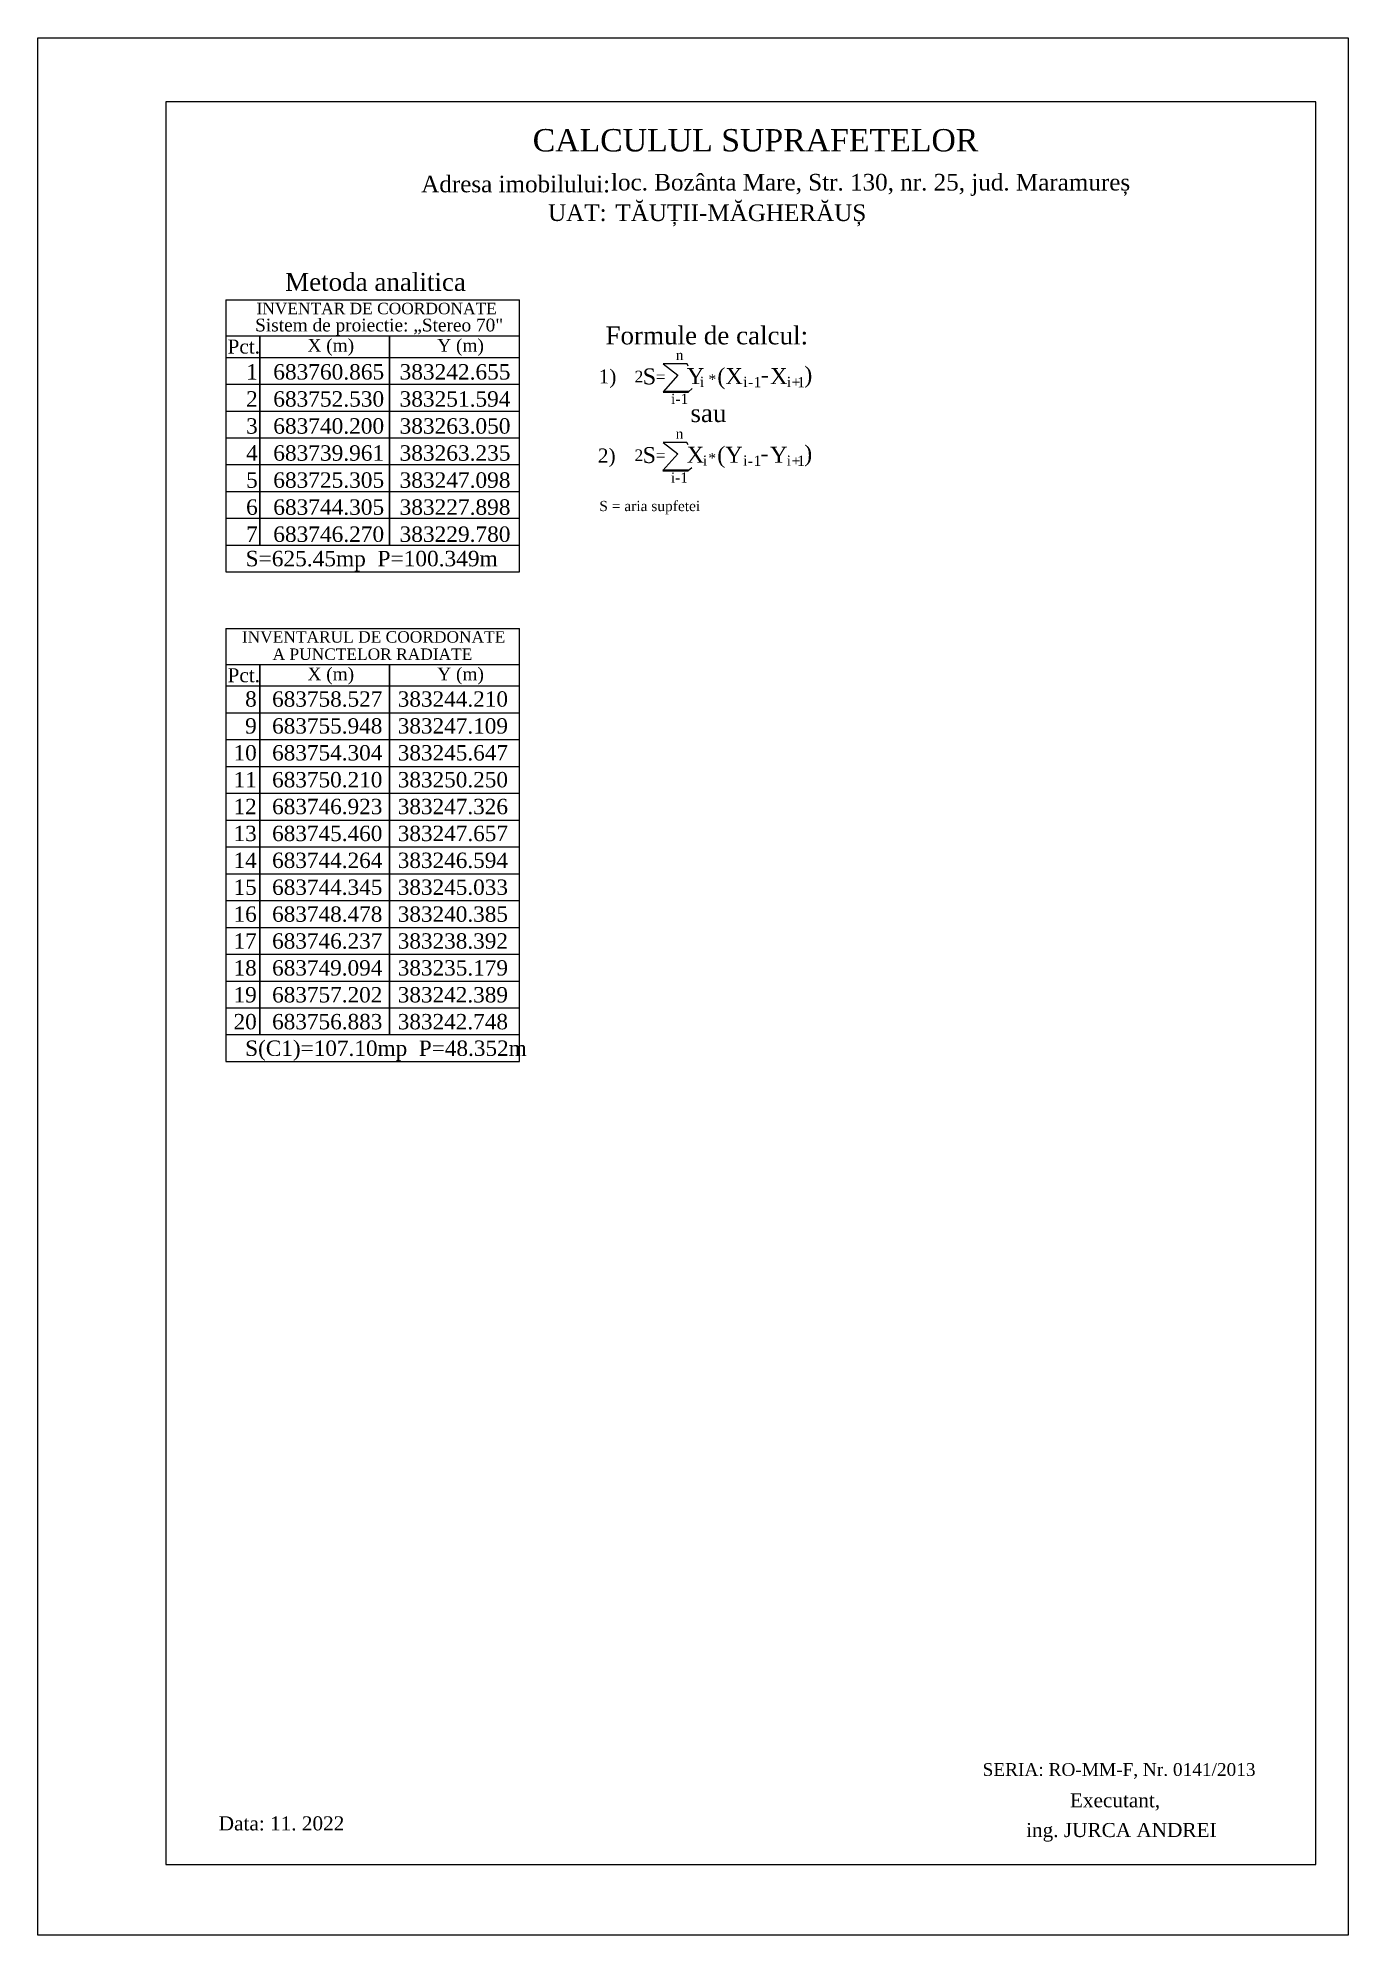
# Model space of a CAD drawing. Header units: inches. Extents: x 383188 to 383833, y 683616 to 683913.
# Drawn here: x 383628.3 to 383833.4, y 683616.3 to 683913.3 of the extents above; entities that cross this region are included whole.
import ezdxf
from ezdxf.enums import TextEntityAlignment as Align

# ---------------------------------------------------------------- set-up
doc = ezdxf.new("R2010")
doc.units = ezdxf.units.IN
doc.header["$MEASUREMENT"] = 0
doc.styles.add('jurca', font='times.ttf')
doc.styles.add('TIMES_NEW_ROMAN', font='times.ttf')

msp = doc.modelspace()

# ---------------------------------------------------------------- texts
at = {"color": 0, "linetype": 'Continuous', "lineweight": 9, "style": 'jurca'}
for s, height, p in [('CALCULUL SUPRAFETELOR', 3.5, (383705.76, 683895.58)), ('Adresa imobilului:', 2.6, (383688.32, 683889.18)), ('UAT: ', 2.6, (383708.17, 683884.69)), ('Metoda analitica', 2.8, (383667.02, 683873.75)), ('Sistem de proiectie: „Stereo 70"', 2, (383662.33, 683867.4)), ('INVENTAR DE COORDONATE', 1.8, (383662.54, 683870.09)), ('X (m)', 2, (383670.52, 683864.22)), ('Y (m)', 2, (383690.83, 683864.22)), ('Formule de calcul:', 2.8, (383717.16, 683865.37)), ('Pct. ', 2.2, (383658.01, 683863.93)), ('1)', 2.2, (383716.09, 683859.25)), ('sau', 2.8, (383730.45, 683853.21)), ('2)', 2.2, (383715.97, 683846.87)), ('S = aria supfetei', 1.6, (383716.19, 683839.27)), ('INVENTARUL DE COORDONATE', 1.8, (383660.25, 683818.67)), ('A PUNCTELOR RADIATE', 1.8, (383665.06, 683815.97)), ('Pct. ', 2.2, (383658.01, 683812.48)), ('X (m)', 2, (383670.52, 683812.77)), ('Y (m)', 2, (383690.83, 683812.77)), ('SERIA: RO-MM-F, Nr. 0141/2013', 2, (383776.18, 683641.26)), ('Executant,', 2.2, (383789.85, 683636.34)), ('Data: 11. 2022', 2.2, (383656.63, 683632.73)), ('ing. JURCA ANDREI', 2.2, (383782.99, 683631.69))]:
    msp.add_text(s, height=height, dxfattribs=at).set_placement(p)
for s, p in [('loc. Bozânta Mare, Str. 130, nr. 25, jud. Maramureș', (383758.65, 683889.46)), ('TĂUȚII-MĂGHERĂUȘ', (383738.34, 683884.68))]:
    msp.add_text(s, height=2.6, dxfattribs=at).set_placement(p, align=Align.CENTER)
at = {"style": 'TIMES_NEW_ROMAN'}
for s, height, p in [('1', 2.42, (383662.74, 683859.86)), ('683760.865', 2.419, (383682.52, 683859.86)), ('383242.655', 2.419, (383702.29, 683859.86)), ('2', 2.42, (383662.74, 683855.62)), ('683752.530', 2.419, (383682.52, 683855.62)), ('383251.594', 2.419, (383702.29, 683855.62)), ('3', 2.42, (383662.74, 683851.39)), ('683740.200', 2.419, (383682.52, 683851.39)), ('383263.050', 2.419, (383702.29, 683851.39)), ('4', 2.42, (383662.74, 683847.16)), ('683739.961', 2.419, (383682.52, 683847.16)), ('383263.235', 2.419, (383702.29, 683847.16)), ('5', 2.42, (383662.74, 683842.92)), ('683725.305', 2.419, (383682.52, 683842.92)), ('383247.098', 2.419, (383702.29, 683842.92)), ('6', 2.42, (383662.74, 683838.69)), ('683744.305', 2.419, (383682.52, 683838.69)), ('383227.898', 2.419, (383702.29, 683838.69)), ('7', 2.42, (383662.74, 683834.45)), ('683746.270', 2.419, (383682.52, 683834.45)), ('383229.780', 2.419, (383702.29, 683834.45)), ('8', 2.41, (383662.58, 683808.65)), ('683758.527', 2.405, (383682.24, 683808.65)), ('383244.210', 2.405, (383701.9, 683808.65)), ('9', 2.41, (383662.58, 683804.44)), ('683755.948', 2.405, (383682.24, 683804.44)), ('383247.109', 2.405, (383701.9, 683804.44)), ('10', 2.405, (383662.58, 683800.23)), ('683754.304', 2.405, (383682.24, 683800.23)), ('383245.647', 2.405, (383701.9, 683800.23)), ('11', 2.405, (383662.58, 683796.02)), ('683750.210', 2.405, (383682.24, 683796.02)), ('383250.250', 2.405, (383701.9, 683796.02)), ('12', 2.405, (383662.58, 683791.82)), ('683746.923', 2.405, (383682.24, 683791.82)), ('383247.326', 2.405, (383701.9, 683791.82)), ('13', 2.405, (383662.58, 683787.61)), ('683745.460', 2.405, (383682.24, 683787.61)), ('383247.657', 2.405, (383701.9, 683787.61)), ('14', 2.405, (383662.58, 683783.4)), ('683744.264', 2.405, (383682.24, 683783.4)), ('383246.594', 2.405, (383701.9, 683783.4)), ('15', 2.405, (383662.58, 683779.19)), ('683744.345', 2.405, (383682.24, 683779.19)), ('383245.033', 2.405, (383701.9, 683779.19)), ('16', 2.405, (383662.58, 683774.98)), ('683748.478', 2.405, (383682.24, 683774.98)), ('383240.385', 2.405, (383701.9, 683774.98)), ('17', 2.405, (383662.58, 683770.77)), ('683746.237', 2.405, (383682.24, 683770.77)), ('383238.392', 2.405, (383701.9, 683770.77)), ('18', 2.405, (383662.58, 683766.56)), ('683749.094', 2.405, (383682.24, 683766.56)), ('383235.179', 2.405, (383701.9, 683766.56)), ('19', 2.405, (383662.58, 683762.35)), ('683757.202', 2.405, (383682.24, 683762.35)), ('383242.389', 2.405, (383701.9, 683762.35)), ('20', 2.405, (383662.58, 683758.14)), ('683756.883', 2.405, (383682.24, 683758.14)), ('383242.748', 2.405, (383701.9, 683758.14))]:
    msp.add_text(s, height=height, dxfattribs=at).set_placement(p, align=Align.RIGHT)
for s, height, p in [('S=625.45mp  P=100.349m', 2.4195, (383660.84, 683830.63)), ('S(C1)=107.10mp  P=48.352m', 2.4053, (383660.77, 683753.98))]:
    msp.add_text(s, height=height, dxfattribs=at).set_placement(p)

# ---------------------------------------------------------------- blocks, each defined once
blk = doc.blocks.new('A$C322B1138')
at = {"color": 0, "linetype": 'Continuous', "lineweight": 9}
for points in [[(0, 297), (205.03, 297), (205.03, 0), (0, 0), (0, 297)], [(20, 287), (20, 11.06), (200, 11.06), (200, 287), (20, 287)]]:
    blk.add_lwpolyline(points, dxfattribs=at)
blk = doc.blocks.new('A$C04131F8F')
at = {"color": 0, "linetype": 'Continuous', "lineweight": 9}
blk.add_lwpolyline([(8.41, 6.48), (8.24, 6.84), (4.52, 6.84), (6.81, 5.07), (4.49, 2.46), (8.44, 2.46), (9.01, 2.94)], dxfattribs=at)
at = {"color": 0, "linetype": 'Continuous', "lineweight": 40}
blk.add_lwpolyline([(4.49, 2.46), (8.44, 2.46)], dxfattribs=at)
at = {"color": 0, "linetype": 'Continuous', "lineweight": 9, "style": 'jurca'}
for s, height, p in [('S', 2.5, (1.29, 3.61)), ('n', 1.6, (6.47, 7.41)), ('Y', 2.5, (8.21, 3.65)), ('(X', 2.5, (12.98, 3.65)), ('X', 2.5, (21.24, 3.65)), (')', 2.5, (26.58, 3.88)), ('2', 1.8, (0.03, 3.94)), ('=', 1.8, (3.34, 3.89)), ('i', 1.6, (10.25, 3.2)), ('*', 1.6, (11.59, 3.59)), ('i', 1.6, (17.03, 3.2)), ('-', 1.6, (17.78, 3.16)), ('1', 1.6, (18.66, 3.17)), ('-', 2.5, (19.76, 3.89)), ('i', 1.6, (23.85, 3.19)), ('+', 1.6, (24.61, 3.15)), ('1', 1.6, (25.48, 3.15)), ('i-1', 1.6, (5.73, 0.54))]:
    blk.add_text(s, height=height, dxfattribs=at).set_placement(p)
blk = doc.blocks.new('A$C270B60A1')
at = {"color": 0, "linetype": 'Continuous', "lineweight": 9}
blk.add_lwpolyline([(8.41, 6.47), (8.24, 6.83), (4.52, 6.83), (6.81, 5.06), (4.49, 2.45), (8.44, 2.45), (9.01, 2.93)], dxfattribs=at)
at = {"color": 0, "linetype": 'Continuous', "lineweight": 40}
blk.add_lwpolyline([(4.49, 2.45), (8.44, 2.45)], dxfattribs=at)
at = {"color": 0, "linetype": 'Continuous', "lineweight": 9, "style": 'jurca'}
for s, height, p in [('S', 2.5, (1.29, 3.61)), ('n', 1.6, (6.47, 7.4)), ('X', 2.5, (8.21, 3.65)), ('(Y', 2.5, (12.98, 3.65)), ('Y', 2.5, (21.24, 3.65)), (')', 2.5, (26.58, 3.87)), ('2', 1.8, (0.03, 3.93)), ('=', 1.8, (3.34, 3.88)), ('i', 1.6, (10.73, 3.18)), ('*', 1.6, (11.59, 3.58)), ('i', 1.6, (17.03, 3.19)), ('-', 1.6, (17.78, 3.15)), ('1', 1.6, (18.66, 3.16)), ('-', 2.5, (19.76, 3.88)), ('i', 1.6, (23.85, 3.18)), ('+', 1.6, (24.61, 3.14)), ('1', 1.6, (25.48, 3.15)), ('i-1', 1.6, (5.73, 0.53))]:
    blk.add_text(s, height=height, dxfattribs=at).set_placement(p)

# ---------------------------------------------------------------- linework, layer by layer
at = {"color": 0, "linetype": 'Continuous', "lineweight": 9}
for points in [[(383657.74, 683872.34), (383657.74, 683867.53)], [(383657.74, 683872.34), (383703.68, 683872.34)], [(383657.74, 683867.53), (383657.74, 683863.34), (383703.68, 683863.34)], [(383703.68, 683866.64), (383657.74, 683866.64)], [(383663.08, 683866.64), (383663.08, 683859.14), (383663.08, 683866.64), (383663.08, 683866.64)], [(383683.38, 683866.64), (383683.38, 683842.34), (383683.38, 683866.64), (383683.38, 683866.64)], [(383663.08, 683859.14), (383663.08, 683854.94), (383663.08, 683859.14), (383663.08, 683859.14)], [(383663.08, 683854.94), (383663.08, 683850.74), (383663.08, 683854.94), (383663.08, 683854.94)], [(383663.08, 683850.74), (383663.08, 683846.54), (383663.08, 683850.74), (383663.08, 683850.74)], [(383663.08, 683846.54), (383663.08, 683842.34), (383663.08, 683846.54), (383663.08, 683846.54)], [(383663.08, 683842.34), (383663.08, 683838.14), (383663.08, 683842.34), (383663.08, 683842.34)], [(383683.38, 683842.34), (383683.38, 683838.14), (383683.38, 683842.34), (383683.38, 683842.34)], [(383663.08, 683838.14), (383663.08, 683833.95), (383663.08, 683838.14), (383663.08, 683838.14)], [(383683.38, 683838.14), (383683.38, 683833.95), (383683.38, 683838.14), (383683.38, 683838.14)], [(383657.74, 683820.89), (383657.74, 683816.08)], [(383657.74, 683820.89), (383703.68, 683820.89)], [(383657.74, 683816.08), (383657.74, 683811.89), (383703.68, 683811.89)], [(383703.68, 683815.19), (383657.74, 683815.19)], [(383663.08, 683815.19), (383663.08, 683807.69), (383663.08, 683815.19), (383663.08, 683815.19)], [(383683.38, 683815.19), (383683.38, 683807.69), (383683.38, 683815.19), (383683.38, 683815.19)], [(383663.08, 683807.69), (383663.08, 683803.49), (383663.08, 683807.69), (383663.08, 683807.69)], [(383683.38, 683807.69), (383683.38, 683803.49), (383683.38, 683807.69), (383683.38, 683807.69)], [(383663.08, 683803.49), (383663.08, 683799.29), (383663.08, 683803.49), (383663.08, 683803.49)], [(383683.38, 683803.49), (383683.38, 683799.29), (383683.38, 683803.49), (383683.38, 683803.49)], [(383663.08, 683799.29), (383663.08, 683795.09), (383663.08, 683799.29), (383663.08, 683799.29)], [(383683.38, 683799.29), (383683.38, 683795.09), (383683.38, 683799.29), (383683.38, 683799.29)], [(383663.08, 683795.09), (383663.08, 683790.89), (383663.08, 683795.09), (383663.08, 683795.09)], [(383683.38, 683795.09), (383683.38, 683790.89), (383683.38, 683795.09), (383683.38, 683795.09)], [(383663.08, 683790.89), (383663.08, 683786.7), (383663.08, 683790.89), (383663.08, 683790.89)], [(383683.38, 683790.89), (383683.38, 683786.7), (383683.38, 683790.89), (383683.38, 683790.89)], [(383663.08, 683786.7), (383663.08, 683782.5), (383663.08, 683786.7), (383663.08, 683786.7)], [(383683.38, 683786.7), (383683.38, 683782.5), (383683.38, 683786.7), (383683.38, 683786.7)], [(383663.08, 683782.5), (383663.08, 683778.3), (383663.08, 683782.5), (383663.08, 683782.5)], [(383683.38, 683782.5), (383683.38, 683778.3), (383683.38, 683782.5), (383683.38, 683782.5)], [(383663.08, 683778.3), (383663.08, 683774.1), (383663.08, 683778.3), (383663.08, 683778.3)], [(383683.38, 683778.3), (383683.38, 683774.1), (383683.38, 683778.3), (383683.38, 683778.3)], [(383663.08, 683774.1), (383663.08, 683769.9), (383663.08, 683774.1), (383663.08, 683774.1)], [(383683.38, 683774.1), (383683.38, 683769.9), (383683.38, 683774.1), (383683.38, 683774.1)], [(383663.08, 683769.9), (383663.08, 683765.7), (383663.08, 683769.9), (383663.08, 683769.9)], [(383683.38, 683769.9), (383683.38, 683765.7), (383683.38, 683769.9), (383683.38, 683769.9)], [(383663.08, 683765.7), (383663.08, 683761.51), (383663.08, 683765.7), (383663.08, 683765.7)], [(383683.38, 683765.7), (383683.38, 683761.51), (383683.38, 683765.7), (383683.38, 683765.7)], [(383663.08, 683761.51), (383663.08, 683757.31), (383663.08, 683761.51), (383663.08, 683761.51)], [(383683.38, 683761.51), (383683.38, 683757.31), (383683.38, 683761.51), (383683.38, 683761.51)]]:
    msp.add_lwpolyline(points, dxfattribs=at)
at = {"color": 0, "lineweight": 9}
for points in [[(383657.74, 683863.34), (383657.74, 683859.14), (383703.68, 683859.14), (383703.68, 683872.34)], [(383657.74, 683859.14), (383657.74, 683854.94), (383703.68, 683854.94), (383703.68, 683859.14)], [(383657.74, 683854.94), (383657.74, 683850.74), (383703.68, 683850.74), (383703.68, 683854.94)], [(383657.74, 683850.74), (383657.74, 683846.54), (383703.68, 683846.54), (383703.68, 683850.74)], [(383657.74, 683846.54), (383657.74, 683842.34), (383703.68, 683842.34), (383703.68, 683846.54)], [(383657.74, 683842.34), (383657.74, 683838.14), (383703.68, 683838.14), (383703.68, 683842.34)], [(383657.74, 683838.14), (383657.74, 683833.95), (383703.68, 683833.95), (383703.68, 683838.14)], [(383657.74, 683833.95), (383657.74, 683829.75), (383703.68, 683829.75), (383703.68, 683833.95)], [(383657.74, 683811.89), (383657.74, 683807.69), (383703.68, 683807.69), (383703.68, 683820.89)], [(383657.74, 683807.69), (383657.74, 683803.49), (383703.68, 683803.49), (383703.68, 683807.69)], [(383657.74, 683803.49), (383657.74, 683799.29), (383703.68, 683799.29), (383703.68, 683803.49)], [(383657.74, 683799.29), (383657.74, 683795.09), (383703.68, 683795.09), (383703.68, 683799.29)], [(383657.74, 683795.09), (383657.74, 683790.89), (383703.68, 683790.89), (383703.68, 683795.09)], [(383657.74, 683790.89), (383657.74, 683786.7), (383703.68, 683786.7), (383703.68, 683790.89)], [(383657.74, 683786.7), (383657.74, 683782.5), (383703.68, 683782.5), (383703.68, 683786.7)], [(383657.74, 683782.5), (383657.74, 683778.3), (383703.68, 683778.3), (383703.68, 683782.5)], [(383657.74, 683778.3), (383657.74, 683774.1), (383703.68, 683774.1), (383703.68, 683778.3)], [(383657.74, 683774.1), (383657.74, 683769.9), (383703.68, 683769.9), (383703.68, 683774.1)], [(383657.74, 683769.9), (383657.74, 683765.7), (383703.68, 683765.7), (383703.68, 683769.9)], [(383657.74, 683765.7), (383657.74, 683761.51), (383703.68, 683761.51), (383703.68, 683765.7)], [(383657.74, 683761.51), (383657.74, 683757.31), (383703.68, 683757.31), (383703.68, 683761.51)], [(383657.74, 683757.31), (383657.74, 683753.11), (383703.68, 683753.11), (383703.68, 683757.31)]]:
    msp.add_lwpolyline(points, dxfattribs=at)

# ---------------------------------------------------------------- block references
at = {"color": 0, "linetype": 'Continuous', "lineweight": 9}
for name, p in [('A$C322B1138', (383628.34, 683616.34)), ('A$C04131F8F', (383721.69, 683855.5))]:
    msp.add_blockref(name, p, dxfattribs=at)
at = {"color": 0, "lineweight": 9}
msp.add_blockref('A$C270B60A1', (383721.67, 683843.19), dxfattribs=at)

msp.set_redraw_order([(e.dxf.handle, doc.entitydb.next_handle()) for e in msp.query("TEXT MTEXT ATTDEF DIMENSION ARC_DIMENSION")])  # texts and dimensions are drawn at this point

doc.saveas('drawing.dxf')
